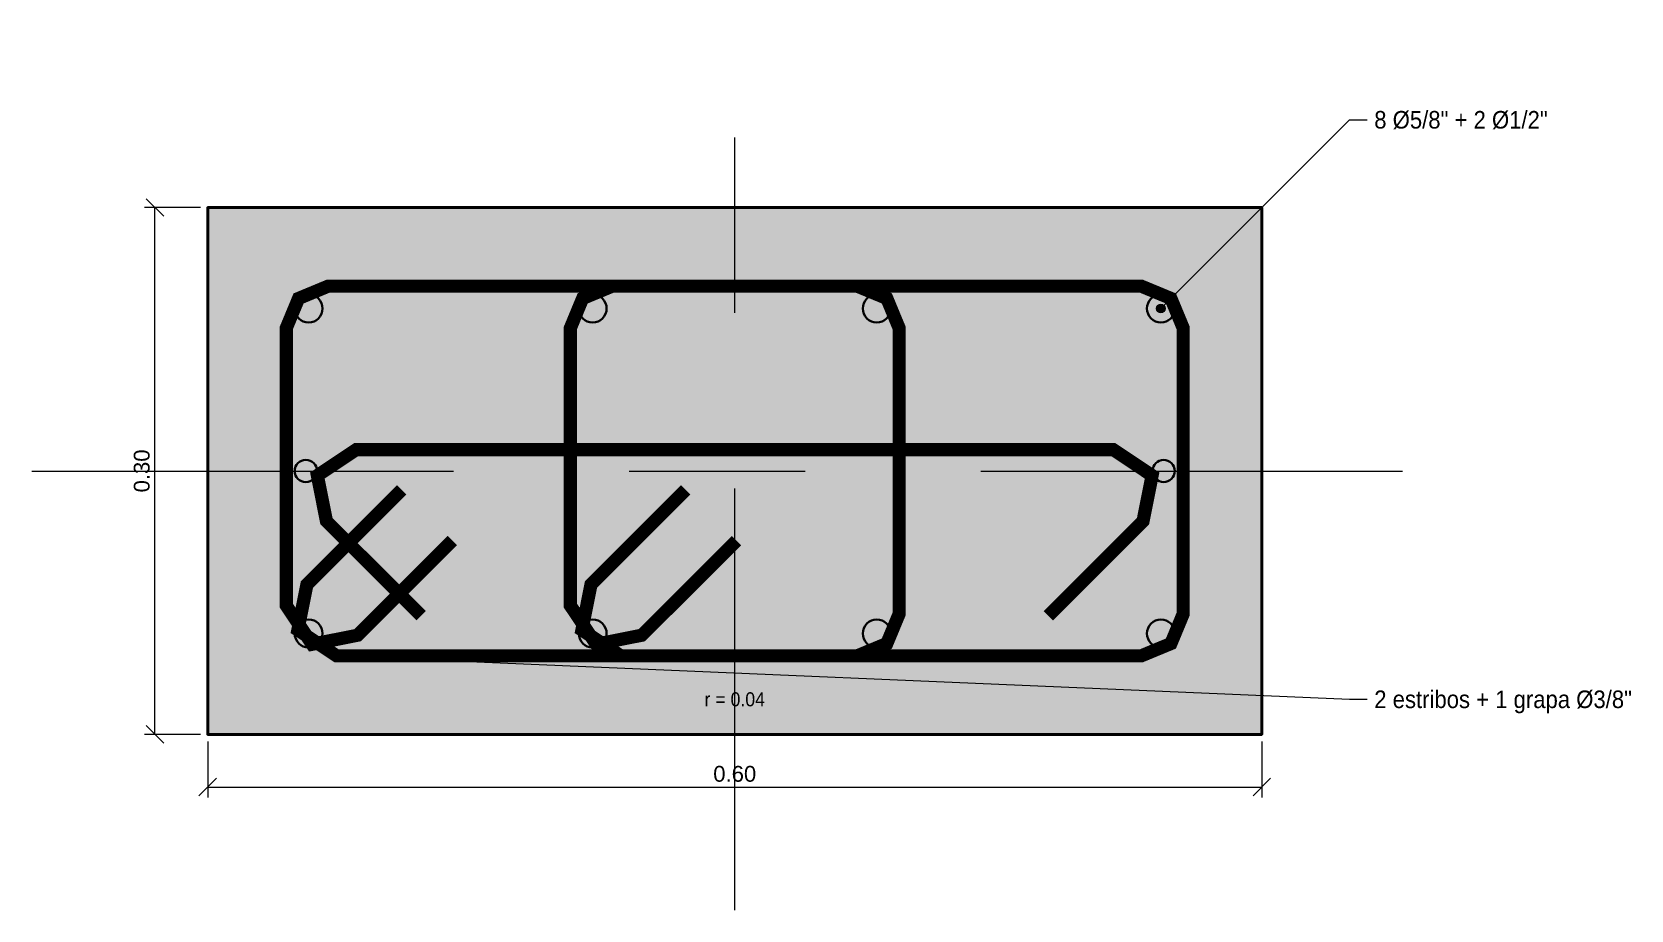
# Model space of a CAD drawing. Header units: metres. Extents: x 200 to 604, y -2 to 12.
# Drawn here: x 199.9 to 200.81, y -0.1 to 0.4 of the extents above; entities that cross this region are included whole.
import ezdxf
from ezdxf.enums import TextEntityAlignment as Align

# ---------------------------------------------------------------- set-up
doc = ezdxf.new("R2010")
doc.units = ezdxf.units.M
doc.linetypes.add('EJE20', pattern=[0.35, 0.24, -0.04, 0.03, -0.04])
for name, color, linetype, lineweight in [('E-ACERO', 1, 'Continuous', 35), ('E-ACERO-TXT', 7, 'Continuous', 18), ('E-CORTE', 7, 'Continuous', 50), ('E-CORTE-ACH', 254, 'Continuous', 0), ('E-COTA', 7, 'Continuous', 13), ('E-EJES', 1, 'Continuous', 18)]:
    doc.layers.add(name, color=color, linetype=linetype, lineweight=lineweight)
doc.styles.add('ARIAL', font='arial.ttf')
doc.dimstyles.new('COTA5', dxfattribs={"dimtxt": 0.009, "dimasz": 0.006, "dimexe": 0.006, "dimexo": 0.004, "dimgap": 0.003, "dimtad": 1, "dimzin": 0, "dimdsep": 46, "dimtxsty": 'ARIAL', "dimtsz": 0.005, "dimcen": 2.5, "dimclrd": 7, "dimclre": 7, "dimclrt": 7, "dimazin": 3, "dimtfac": 1, "dimtmove": 2, "dimatfit": 3, "dimlwd": 13, "dimlwe": 13})

msp = doc.modelspace()

# ---------------------------------------------------------------- texts
at = {"layer": 'E-ACERO-TXT', "style": 'ARIAL', "width": 0.9}
for s, p in [('8 Ø5/8" + 2 Ø1/2"', (200.664, 0.35)), ('2 estribos + 1 grapa Ø3/8"', (200.664, 0.02))]:
    msp.add_text(s, height=0.01, dxfattribs=at).set_placement(p, align=Align.MIDDLE_LEFT)
msp.add_text('r = 0.04', height=0.008, dxfattribs=at).set_placement((200.3, 0.02), align=Align.MIDDLE_CENTER)

# ---------------------------------------------------------------- dimensions: what is measured, and where the dimension line sits
at = {"layer": 'E-COTA'}
msp.add_linear_dim(base=(199.97, 0.00004), p1=(200, 0.00004), p2=(200, 0.30004), angle=90, dimstyle='COTA5', override={"dimdec": 2}, dxfattribs=at).render()
msp.add_linear_dim(base=(200, -0.03), p1=(200, 0), p2=(200.6, 0), dimstyle='COTA5', override={"dimdec": 2}, dxfattribs=at).render()

# ---------------------------------------------------------------- hatches: boundary and pattern name
at = {"layer": 'E-ACERO'}
h = msp.add_hatch(color=256, dxfattribs=at)
edge = h.paths.add_edge_path()
edge.add_arc((200.05746, 0.24254), 0.00794, 0, 360)
h = msp.add_hatch(color=256, dxfattribs=at)
edge = h.paths.add_edge_path()
edge.add_arc((200.21915, 0.24254), 0.00794, 0, 360)
h = msp.add_hatch(color=256, dxfattribs=at)
edge = h.paths.add_edge_path()
edge.add_arc((200.38085, 0.24254), 0.00794, 0, 360)
h = msp.add_hatch(color=256, dxfattribs=at)
edge = h.paths.add_edge_path()
edge.add_arc((200.54254, 0.24254), 0.00794, 0, 360)
h = msp.add_hatch(color=256, dxfattribs=at)
edge = h.paths.add_edge_path()
edge.add_arc((200.05588, 0.15), 0.00635, 0, 360)
h = msp.add_hatch(color=256, dxfattribs=at)
edge = h.paths.add_edge_path()
edge.add_arc((200.54412, 0.15), 0.00635, 0, 360)
h = msp.add_hatch(color=256, dxfattribs=at)
edge = h.paths.add_edge_path()
edge.add_arc((200.05746, 0.05746), 0.00794, 0, 360)
h = msp.add_hatch(color=256, dxfattribs=at)
edge = h.paths.add_edge_path()
edge.add_arc((200.21915, 0.05746), 0.00794, 0, 360)
h = msp.add_hatch(color=256, dxfattribs=at)
edge = h.paths.add_edge_path()
edge.add_arc((200.38085, 0.05746), 0.00794, 0, 360)
h = msp.add_hatch(color=256, dxfattribs=at)
edge = h.paths.add_edge_path()
edge.add_arc((200.54254, 0.05746), 0.00794, 0, 360)
at = {"layer": 'E-ACERO-TXT'}
h = msp.add_hatch(color=256, dxfattribs=at)
edge = h.paths.add_edge_path()
edge.add_arc((200.54254, 0.24254), 0.0025, 0, 360)
h = msp.add_hatch(color=256, dxfattribs=at)
edge = h.paths.add_edge_path()
edge.add_arc((200.07334, 0.04476), 0.0025, 0, 360)
at = {"layer": 'E-CORTE-ACH'}
msp.add_hatch(color=256, dxfattribs=at).paths.add_polyline_path([(200.08571, 0.3), (200.6, 0.3), (200.6, 0.04286), (200.6, 0), (200.51429, 0), (200, 0), (200, 0.04286), (200, 0.3)])

# ---------------------------------------------------------------- linework, layer by layer
at = {"layer": 'E-ACERO', "const_width": 0.0075}
for points in [[(200.11038, 0.13929), (200.0565, 0.08541), (200.05134, 0.05946), (200.07334, 0.04476), (200.53142, 0.04476), (200.54826, 0.05174), (200.55524, 0.06858), (200.55524, 0.23142), (200.54826, 0.24826), (200.53143, 0.25524), (200.06857, 0.25524), (200.05174, 0.24826), (200.04476, 0.23142), (200.04476, 0.07334), (200.05946, 0.05134), (200.08541, 0.0565), (200.13929, 0.11038)], [(200.27207, 0.13929), (200.21819, 0.08541), (200.21303, 0.05946), (200.23503, 0.04476), (200.36973, 0.04476), (200.38657, 0.05174), (200.39355, 0.06858), (200.39355, 0.23142), (200.38658, 0.24826), (200.36976, 0.25524), (200.23024, 0.25524), (200.21342, 0.24826), (200.20645, 0.23142), (200.20645, 0.07334), (200.22115, 0.05134), (200.2471, 0.0565), (200.30099, 0.11038)], [(200.12149, 0.06758), (200.06761, 0.12146), (200.06245, 0.14741), (200.08445, 0.16211), (200.51555, 0.16211), (200.53755, 0.14741), (200.53239, 0.12146), (200.47851, 0.06758)]]:
    msp.add_lwpolyline(points, dxfattribs=at)
at = {"layer": 'E-ACERO'}
for centre, radius in [((200.05746, 0.24254), 0.00794), ((200.21915, 0.24254), 0.00794), ((200.38085, 0.24254), 0.00794), ((200.54254, 0.24254), 0.00794), ((200.05588, 0.15), 0.00635), ((200.54412, 0.15), 0.00635), ((200.05746, 0.05746), 0.00794), ((200.21915, 0.05746), 0.00794), ((200.38085, 0.05746), 0.00794), ((200.54254, 0.05746), 0.00794)]:
    msp.add_circle(centre, radius, dxfattribs=at)
at = {"layer": 'E-ACERO-TXT'}
for points in [[(200.54254, 0.24254), (200.65, 0.35), (200.66, 0.35)], [(200.07334, 0.04476), (200.65, 0.02), (200.66, 0.02)]]:
    msp.add_lwpolyline(points, dxfattribs=at)
for centre in [(200.54254, 0.24254), (200.07334, 0.04476)]:
    msp.add_circle(centre, 0.0025, dxfattribs=at)
at = {"layer": 'E-CORTE'}
msp.add_lwpolyline([(200.08571, 0.3), (200.6, 0.3), (200.6, 0.04286), (200.6, 0), (200.51429, 0), (200, 0), (200, 0.04286), (200, 0.3), (200.08571, 0.3)], dxfattribs=at)
at = {"layer": 'E-EJES', "linetype": 'EJE20'}
for p, q in [((200.3, -0.1), (200.3, 0.4)), ((199.9, 0.15), (200.7, 0.15))]:
    msp.add_line(p, q, dxfattribs=at)

msp.set_redraw_order([(e.dxf.handle, doc.entitydb.next_handle()) for e in msp.query("TEXT MTEXT ATTDEF DIMENSION ARC_DIMENSION")])  # texts and dimensions are drawn at this point

doc.saveas('drawing.dxf')
